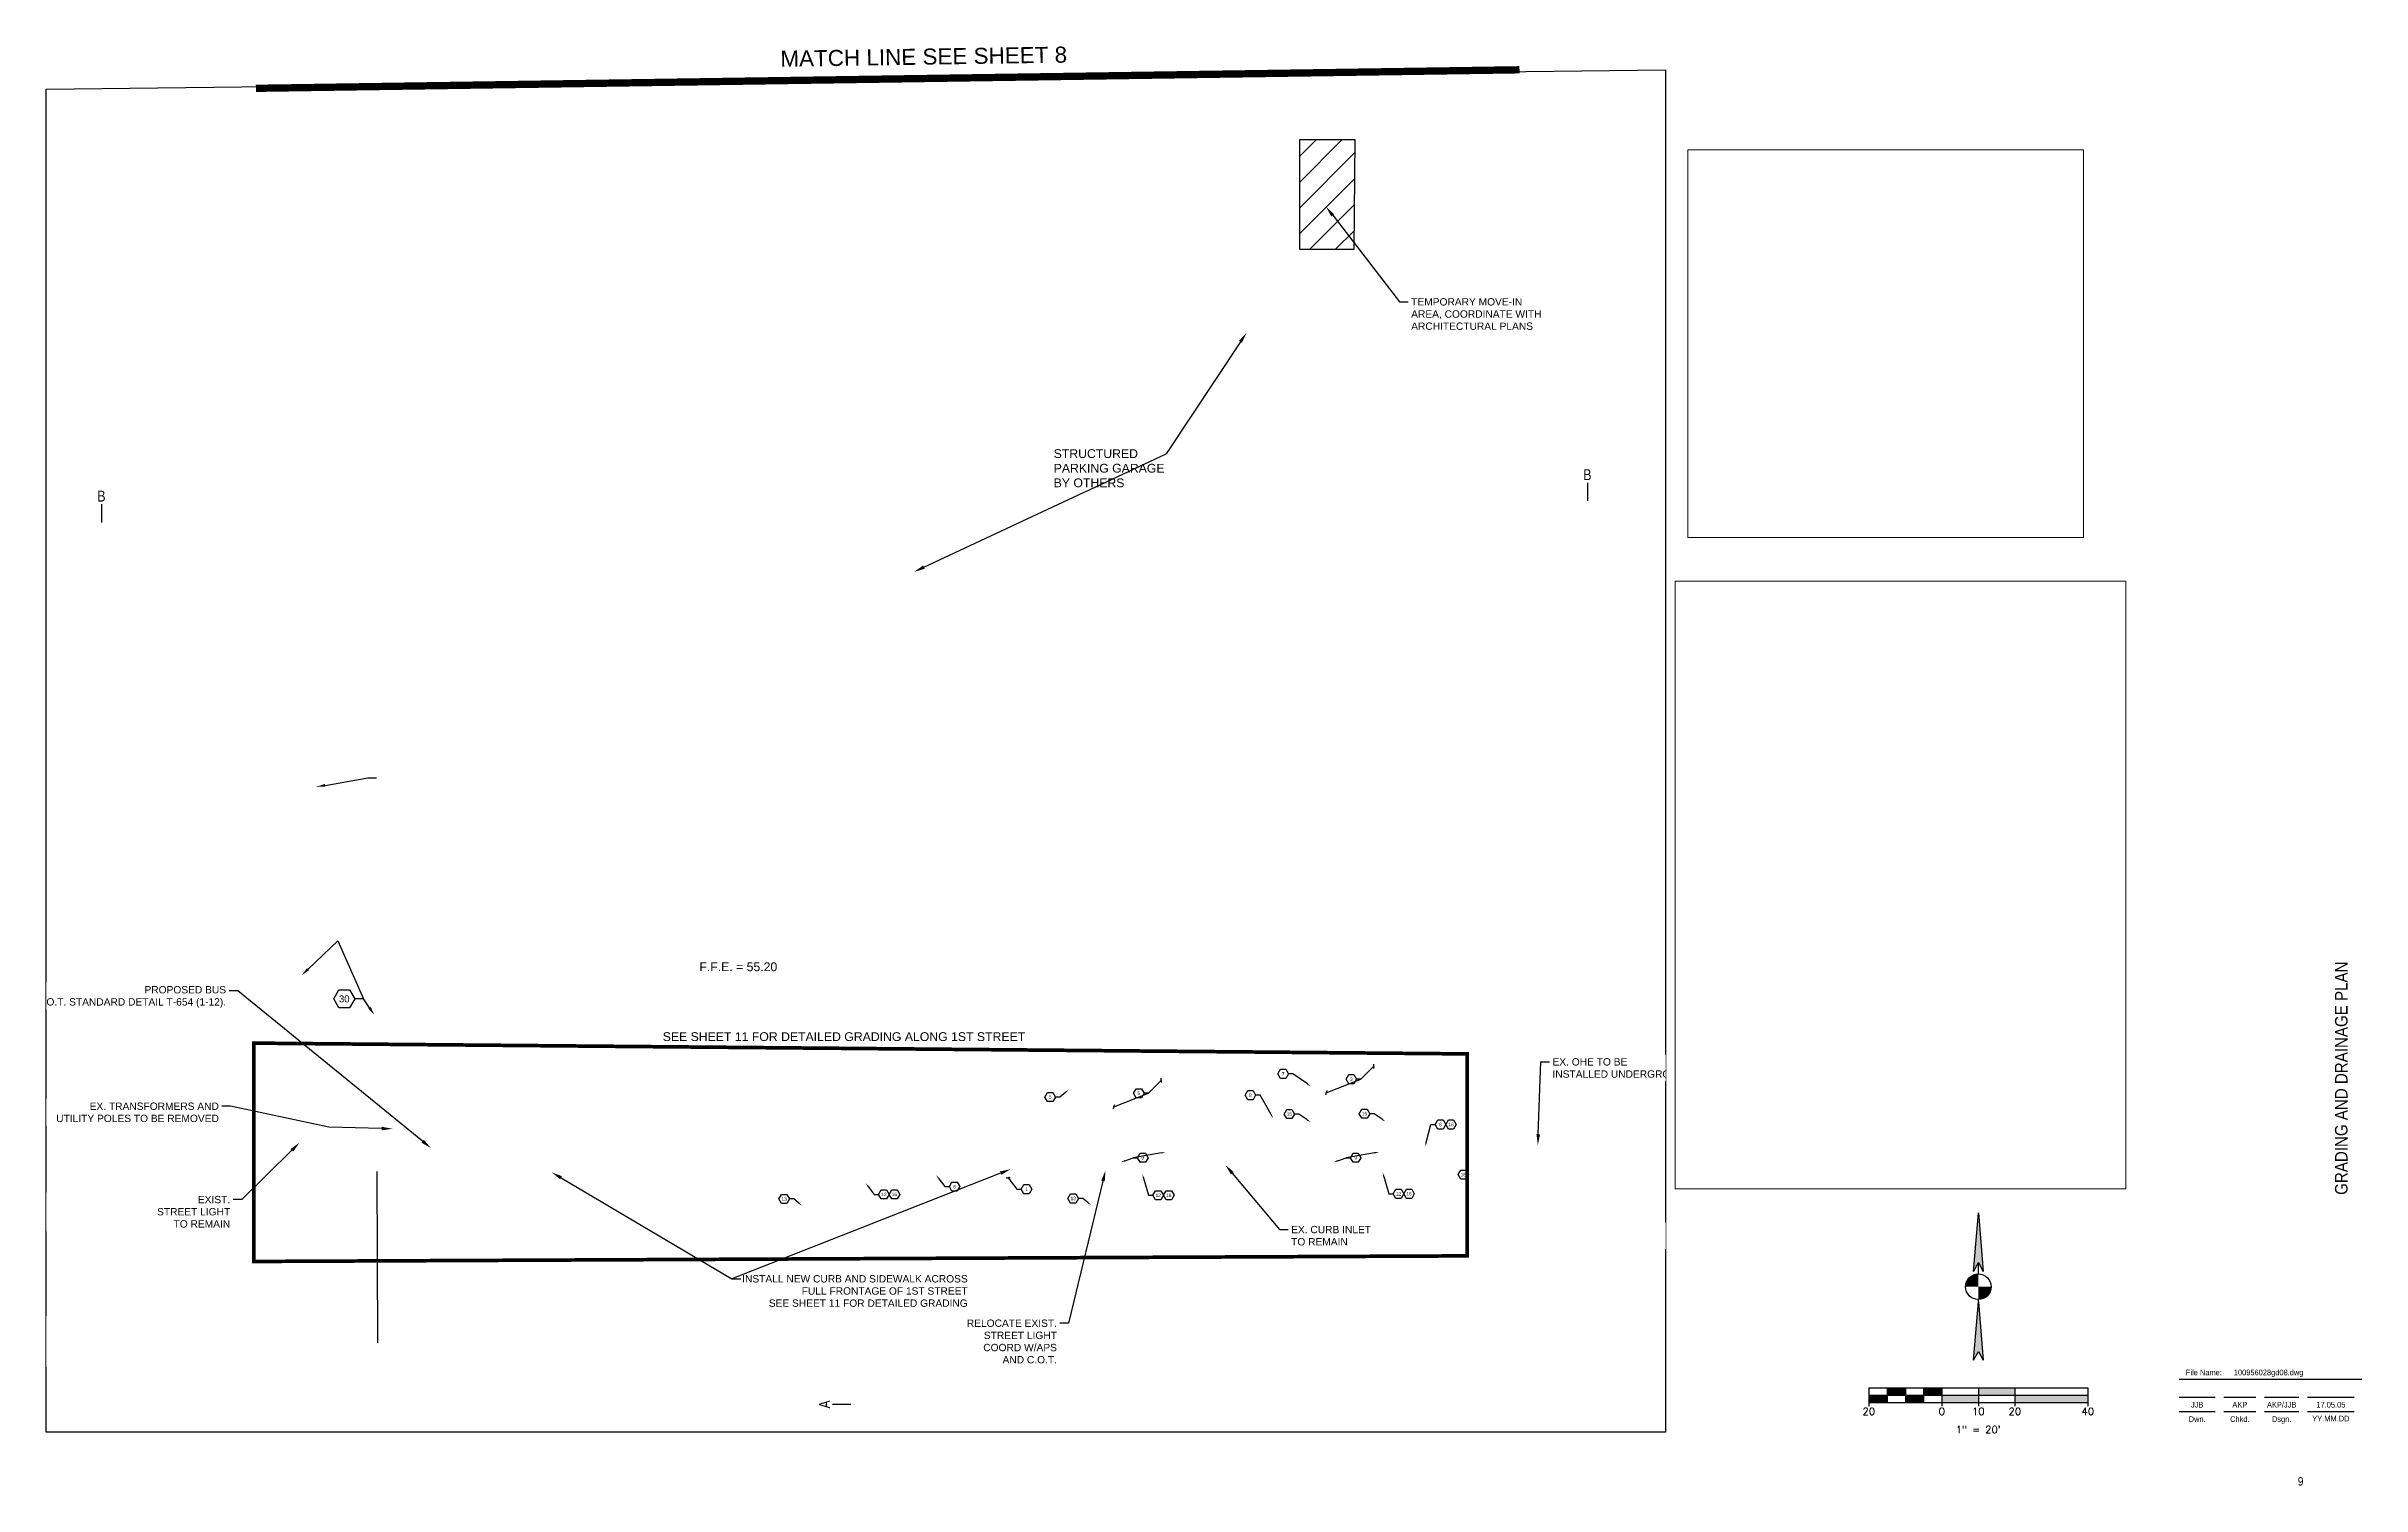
# Paper-space layout '9' of a CAD drawing. Header units: feet. Extents: x 1.8 to 33.5, y 0.6 to 20.3.
# The model-space entities are those that its viewports show. They can reach past a viewport. Long polylines and large blocks are cut down to what shows.
import ezdxf
from ezdxf import colors
from ezdxf.entities.mleader import LeaderData, LeaderLine
from ezdxf.enums import TextEntityAlignment as Align
from ezdxf.math import Vec2, Vec3

# ---------------------------------------------------------------- set-up
doc = ezdxf.new("R2010")
doc.units = ezdxf.units.FT
doc.header["$MEASUREMENT"] = 0
doc.linetypes.add('HIDDEN2', pattern=[0.1875, 0.125, -0.0625])
doc.layers.get('0').update_dxf_attribs({"color": 30})
doc.layers.get('Defpoints').update_dxf_attribs({"color": 30})
for name, color, linetype in [('C-DIMS', 2, 'Continuous'), ('C-LABEL', 4, 'Continuous'), ('C-MATCHLINE', 251, 'Continuous'), ('C-PV-TEXT', 33, 'Continuous'), ('C-STM-TEXT', 231, 'Continuous'), ('g-ANNO-TEXT', 211, 'Continuous'), ('SCALE', 5, 'Continuous'), ('SHEETFIELDS', 5, 'Continuous')]:
    doc.layers.add(name, color=color, linetype=linetype)
doc.layers.add('VP', color=7, linetype='Continuous', plot=False)
doc.styles.add('ARIAL', font='arial.ttf')
doc.styles.add('CENTURY GOTHIC', font='GOTHIC.TTF', dxfattribs={"width": 0.9})
doc.styles.add('Simplex', font='simplex.shx')
doc.styles.get("Standard").update_dxf_attribs({"font": 'SIMPLEX.SHX'})
doc.styles.add('THIN', font='arial.ttf', dxfattribs={"width": 0.8, "height": 1.2})
doc.dimstyles.new('Bury-Anno$7', dxfattribs={"dimscale": 40, "dimtxt": 0.1, "dimasz": 0.12, "dimexe": 0.04, "dimexo": 0.02, "dimgap": 0.04, "dimtad": 1, "dimzin": 0, "dimdsep": 46, "dimtxsty": 'ARIAL', "dimcen": 0, "dimclrd": 256, "dimclrt": 256, "dimadec": 0, "dimazin": 0, "dimtfac": 1, "dimtofl": 0, "dimtmove": 0, "dimatfit": 3, "dimfxl": 1, "dimtolj": 1, "dimtzin": 0, "dimlwd": -1, "dimarcsym": 0})

# ---------------------------------------------------------------- blocks, each defined once
blk = doc.blocks.new('NARROW')
h = blk.add_hatch(color=256)
h.paths.add_polyline_path([(0, 1.013), (-0.065, 0.211), (0, 0.331), (0.065, 0.211)])
h.paths.add_polyline_path([(-0.065, -1.007), (0, -0.887), (0.065, -1.007), (0, -0.206)])
for points in [[(0, 0.175, 0.414214), (-0.175, 0), (0, 0)], [(0.175, 0), (0, 0), (0, -0.175, 0.414214)]]:
    blk.add_hatch(color=256).paths.add_polyline_path(points)
for p, q in [((-0.065, -1.007), (0, -0.887)), ((0, -0.887), (0.065, -1.007))]:
    blk.add_line(p, q)
for points in [[(-0.065, 0.211), (0, 1.013)], [(0, 1.013), (0.065, 0.211)], [(-0.065, 0.211), (0, 0.331), (0.065, 0.211)], [(0, 0.175), (0, 0.331)], [(-0.065, -1.007), (0, -0.206), (0.065, -1.007)], [(0, -0.206), (0, -0.175)]]:
    blk.add_lwpolyline(points)
blk.add_circle((0, 0), 0.175)
blk = doc.blocks.new('*U102')
for p, q in [((-1.5, 0), (1.5, 0)), ((-1.5, 0), (-1.5, -0.25)), ((-1.25, 0), (-1.25, -0.2)), ((-1, 0), (-1, -0.2)), ((-0.75, 0), (-0.75, -0.2)), ((-0.5, 0), (-0.5, -0.25)), ((0, 0), (0, -0.25)), ((0.5, 0), (0.5, -0.25)), ((1.5, 0), (1.5, -0.25)), ((-1.5, -0.1), (1.5, -0.1)), ((-1.5, -0.2), (1.5, -0.2))]:
    blk.add_line(p, q)
for points in [[(-1.25, 0), (-1, 0), (-1.25, -0.1), (-1, -0.1)], [(-0.75, 0), (-0.5, 0), (-0.75, -0.1), (-0.5, -0.1)], [(0, 0), (0.5, 0), (0, -0.1), (0.5, -0.1)], [(-1.5, -0.1), (-1.25, -0.1), (-1.5, -0.2), (-1.25, -0.2)], [(-1, -0.1), (-0.75, -0.1), (-1, -0.2), (-0.75, -0.2)], [(-0.5, -0.1), (0, -0.1), (-0.5, -0.2), (0, -0.2)], [(0.5, -0.1), (1.5, -0.1), (0.5, -0.2), (1.5, -0.2)]]:
    blk.add_solid(points)
at = {"style": 'Simplex'}
for s, p in [('20', (-1.5, -0.27)), ('0', (-0.5, -0.27)), ('10', (0, -0.27)), ('20', (0.5, -0.27)), ('40', (1.5, -0.27)), ('1" = 20\'', (0, -0.52))]:
    blk.add_text(s, height=0.1, rotation=360, dxfattribs=at).set_placement(p, align=Align.TOP_CENTER)
blk = doc.blocks.new('_tb_rs')
at = {"style": 'CENTURY GOTHIC', "width": 0.9}
for tag, p, height in [('PROJECT1', (-1.832, 4.569), 0.156), ('PROJECT2', (-1.58, 4.569), 0.156), ('PROJECTLOC', (-1.284, 4.566), 0.125), ('CLIENT1', (-2.512, 4.569), 0.156), ('CLIENT2', (-2.251, 4.569), 0.156), ('TITLE1', (-0.694, 4.569), 0.172), ('TITLE2', (-0.418, 4.569), 0.172)]:
    blk.add_attdef(tag, p, '', height=height, rotation=90, dxfattribs=at)
for tag, p, height in [('PROJECT', (-1.955, 2.329), 0.125), ('DWG', (-1.743, 1.235), 0.154), ('REV', (-2.75, 0.587), 0.201), ('SH2', (-1.014, 0.582), 0.117)]:
    blk.add_attdef(tag, p, '', height=height, dxfattribs=at)
blk.add_attdef('SH1', text='', height=0.117, dxfattribs=at).set_placement((-1.298, 0.586), align=Align.RIGHT)
blk = doc.blocks.new('_file_')
at = {"layer": 'g-ANNO-TEXT'}
blk.add_line((0, 0.648), (2.5, 0.648), dxfattribs=at)
at = {"layer": 'g-ANNO-TEXT', "color": 217}
for p, q in [((0, 0.399), (0.495, 0.399)), ((0.613, 0.399), (1.05, 0.399)), ((1.168, 0.399), (1.641, 0.399)), ((1.759, 0.399), (2.396, 0.399)), ((0, 0.202), (0.495, 0.202)), ((0.613, 0.202), (1.05, 0.202)), ((1.168, 0.202), (1.641, 0.202)), ((1.759, 0.202), (2.396, 0.202))]:
    blk.add_line(p, q, dxfattribs=at)
at = {"layer": 'g-ANNO-TEXT', "style": 'CENTURY GOTHIC', "width": 0.9}
blk.add_text('File Name:', height=0.0781, dxfattribs=at).set_placement((0.091, 0.7))
for s, p in [('Dwn.', (0.247, 0.061)), ('Chkd.', (0.831, 0.061)), ('Dsgn.', (1.404, 0.061)), ('YY.MM.DD', (2.078, 0.068))]:
    blk.add_text(s, height=0.0781, dxfattribs=at).set_placement(p, align=Align.CENTER)
blk.add_attdef('FILE', (0.748, 0.7), '', height=0.0781, dxfattribs=at)
for tag, p in [('DWN', (0.247, 0.257)), ('CHKD', (0.831, 0.257)), ('DSGN', (1.404, 0.257)), ('DATE', (2.078, 0.257))]:
    blk.add_attdef(tag, text='', height=0.0781, dxfattribs=at).set_placement(p, align=Align.CENTER)
blk = doc.blocks.new('SHT SPLIT')
at = {"layer": 'Defpoints'}
blk.add_line((290010.106, 284071.73), (290410.016, 284077.602), dxfattribs=at)
blk = doc.blocks.new('_TagHexagon')
at = {"color": 0, "linetype": 'ByBlock', "transparency": 16777216}
blk.add_lwpolyline([(-0.1443, 0), (-0.0722, 0.125), (0.0722, 0.125), (0.1443, 0), (0.0722, -0.125), (-0.0722, -0.125)], close=True, dxfattribs=at)
at = {"layer": 'C-DIMS', "color": 0, "transparency": 16777216, "style": 'ARIAL'}
blk.add_attdef('TAGNUMBER', text='', height=0.0938, dxfattribs=at).set_placement((0, 0), align=Align.MIDDLE)
blk = doc.blocks.new('_Integral')
at = {"color": 0, "linetype": 'ByBlock', "lineweight": -2}
for centre, start, end in [((0.445, -0.091), 102, 168), ((-0.445, 0.091), 282, 348)]:
    blk.add_arc(centre, 0.454, start, end, dxfattribs=at)

msp = doc.modelspace()

# ---------------------------------------------------------------- hatches: boundary and pattern name
at = {"layer": 'C-LABEL'}
h = msp.add_hatch(dxfattribs=at)
h.set_pattern_fill('LINE', color=256, scale=40, angle=45)
h.paths.add_polyline_path([(290289.629, 284057.53), (290289.629, 284027.53), (290304.629, 284027.53), (290304.903, 284057.529)])

# ---------------------------------------------------------------- linework, layer by layer
at = {"layer": 'C-LABEL', "flags": 128}
msp.add_lwpolyline([(290289.629, 284057.53), (290289.629, 284027.53), (290304.629, 284027.53), (290304.903, 284057.529)], close=True, dxfattribs=at)
at = {"layer": 'Defpoints'}
msp.add_line((290010.106, 284071.73), (290410.016, 284077.602), dxfattribs=at)

# ---------------------------------------------------------------- block references
at = {"layer": 'VP'}
msp.add_blockref('SHT SPLIT', (0, 0), dxfattribs=at)

# ---------------------------------------------------------------- texts
at = {"layer": 'C-LABEL', "char_height": 3, "attachment_point": 1, "style": 'THIN'}
for insert in [(290367.419, 283967.291), (289960.335, 283961.427)]:
    msp.add_mtext('B', dxfattribs=dict(at, insert=insert))
at = {"layer": 'C-LABEL', "insert": (290158.068, 283709.956), "char_height": 3, "attachment_point": 1, "rotation": 90, "style": 'THIN'}
msp.add_mtext('A', dxfattribs=at)

# ---------------------------------------------------------------- leaders
at = {"layer": 'C-LABEL'}
for points in [[(290368.58, 283963.588), (290368.58, 283958.588)], [(289961.496, 283957.724), (289961.496, 283952.724)], [(290161.772, 283711.117), (290166.772, 283711.117)]]:
    msp.add_leader(points, dimstyle='Bury-Anno$7', override={"dimscale": 0, "dimgap": 0.04, "dimtad": 0}, dxfattribs=at)
ml = msp.add_multileader_mtext('Standard', dxfattribs=at)
ml.set_content('STRUCTURED\\PPARKING GARAGE\\PBY OTHERS', color=256, style='ARIAL')
ml.set_leader_properties(color=256)
ml.build(insert=Vec2(0, 0))
ml.multileader.update_dxf_attribs({"has_text_frame": 1, "dogleg_length": 0.12, "arrow_head_size": 3, "scale": 20})
ctx = ml.context
ctx.base_point, ctx.scale, ctx.char_height, ctx.arrow_head_size, ctx.landing_gap_size, ctx.plane_origin = Vec3(290221.527, 283971.541), 20, 2.4, 3, 0.8, Vec3(290137.918, 283962.854)
notes = []
notes.append((ctx, [(1, (1, 1, 0), (290253.177, 283971.541), (-1, 0), 0.12, [(0, [(290184.081, 283939.181)], 0, []), (1, [(290275.162, 284004.681)], 0, [])])]))
ctx.mtext.insert, ctx.mtext.defined_height, ctx.mtext.flow_direction = Vec3(290222.327, 283972.762), 3.537, 5
ctx.mtext.has_bg_fill, ctx.mtext.bg_color, ctx.mtext.bg_scale_factor, ctx.mtext.bg_transparency, ctx.mtext.use_window_bg_color = 1, -1027028792, 1.5, 0, 1
ml = msp.add_multileader_mtext('Standard', dxfattribs=at)
ml.set_content('EX. OHE TO BE\\PINSTALLED UNDERGROUND', color=256, style='ARIAL')
ml.set_leader_properties(color=256)
ml.build(insert=Vec2(0, 0))
ml.multileader.update_dxf_attribs({"has_text_frame": 1, "dogleg_length": 0.12, "arrow_head_size": 3, "scale": 20})
ctx = ml.context
ctx.base_point, ctx.scale, ctx.char_height, ctx.arrow_head_size, ctx.landing_gap_size, ctx.plane_origin = Vec3(290358.179, 283804.908), 20, 2, 3, 0.8, Vec3(290371.543, 283829.058)
notes.append((ctx, [(0, (1, 1, 0), (290355.779, 283804.908), (1, 0), 2.4, [(0, [(290354.968, 283782.113)], 0, [])])]))
ctx.mtext.insert, ctx.mtext.width, ctx.mtext.defined_height, ctx.mtext.flow_direction = Vec3(290358.979, 283805.925), 36.46153, 3.541, 5
ctx.mtext.has_bg_fill, ctx.mtext.bg_color, ctx.mtext.bg_scale_factor, ctx.mtext.bg_transparency, ctx.mtext.use_window_bg_color = 1, -1027028792, 1.5, 0, 1
ml = msp.add_multileader_mtext('Standard', dxfattribs=at)
ml.set_content('EX. TRANSFORMERS AND\\PUTILITY POLES TO BE REMOVED', color=256, style='ARIAL')
ml.set_leader_properties(color=256)
ml.build(insert=Vec2(0, 0))
ml.multileader.update_dxf_attribs({"has_text_frame": 1, "dogleg_length": 0.12, "arrow_head_size": 3, "scale": 20})
ctx = ml.context
ctx.base_point, ctx.scale, ctx.char_height, ctx.arrow_head_size, ctx.landing_gap_size, ctx.plane_origin = Vec3(289957.796, 283792.76), 20, 2, 3, 0.8, Vec3(290020.863, 283810.845)
ctx.text_align_type = 2
notes.append((ctx, [(1, (1, 1, 0), (289996.82, 283792.76), (-1, 0), 2.4, [(1, [(290041.19, 283786.588), (290023.764, 283787.025)], 0, [])])]))
ctx.mtext.insert, ctx.mtext.width, ctx.mtext.defined_height, ctx.mtext.alignment, ctx.mtext.flow_direction = Vec3(289993.62, 283793.777), 43.28027, 1.307, 3, 5
ctx.mtext.has_bg_fill, ctx.mtext.bg_color, ctx.mtext.bg_scale_factor, ctx.mtext.bg_transparency, ctx.mtext.use_window_bg_color = 1, -1027028792, 1.5, 0, 1
ml = msp.add_multileader_mtext('Standard', dxfattribs=at)
ml.set_content('EX. CURB INLET\\PTO REMAIN', color=256, style='ARIAL')
ml.set_leader_properties(color=256)
ml.build(insert=Vec2(0, 0))
ml.multileader.update_dxf_attribs({"has_text_frame": 1, "dogleg_length": 0.12, "arrow_head_size": 3, "scale": 20})
ctx = ml.context
ctx.base_point, ctx.scale, ctx.char_height, ctx.arrow_head_size, ctx.landing_gap_size, ctx.plane_origin = Vec3(290286.581, 283758.962), 20, 2, 3, 0.8, Vec3(290293.687, 283798.052)
notes.append((ctx, [(0, (1, 1, 0), (290284.181, 283758.962), (1, 0), 2.4, [(0, [(290269.344, 283776.717)], 0, [])])]))
ctx.mtext.insert, ctx.mtext.width, ctx.mtext.defined_height, ctx.mtext.flow_direction = Vec3(290287.381, 283759.98), 26.42052, 3.541, 5
ctx.mtext.has_bg_fill, ctx.mtext.bg_color, ctx.mtext.bg_scale_factor, ctx.mtext.bg_transparency, ctx.mtext.use_window_bg_color = 1, -1027028792, 1.5, 0, 1
at = {"layer": 'C-PV-TEXT'}
ml = msp.add_multileader_block('Standard', dxfattribs=at)
ml.set_content('_TagHexagon', color=256, scale=10)
ml.set_attribute('TAGNUMBER', '3', width=0)
ml.set_leader_properties(color=256)
ml.set_arrow_properties(name='INTEGRAL')
ml.build(insert=Vec2(0, 0))
ml.multileader.update_dxf_attribs({"dogleg_length": 0.12, "arrow_head_size": 1.2, "scale": 10})
ctx = ml.context
ctx.base_point, ctx.scale, ctx.char_height, ctx.arrow_head_size, ctx.landing_gap_size, ctx.plane_origin = Vec3(290302.419, 283800.171), 10, 0.8, 1.2, 0.4, Vec3(290296.667, 283799.562)
notes.append((ctx, [(1, (1, 1, 0), (290306.505, 283800.171), (-1, 0), 1.2, [(0, [(290296.988, 283796.436)], 0, []), (1, [(290309.995, 283803.726)], 0, [])])]))
ctx.block.insert = Vec3(290303.862, 283800.171)
ml = msp.add_multileader_block('Standard', dxfattribs=at)
ml.set_content('_TagHexagon', color=256, scale=10)
ml.set_attribute('TAGNUMBER', '7', width=0)
ml.set_leader_properties(color=256)
ml.build(insert=Vec2(0, 0))
ml.multileader.update_dxf_attribs({"dogleg_length": 0.12, "arrow_head_size": 1.2, "scale": 10})
ctx = ml.context
ctx.base_point, ctx.scale, ctx.char_height, ctx.arrow_head_size, ctx.landing_gap_size, ctx.plane_origin = Vec3(290283.755, 283801.636), 10, 0.8, 1.2, 0.4, Vec3(290292.835, 283798.181)
notes.append((ctx, [(1, (1, 1, 0), (290287.842, 283801.636), (-1, 0), 1.2, [(0, [(290292.835, 283798.181)], 0, [])])]))
ctx.block.insert = Vec3(290285.199, 283801.636)
ml = msp.add_multileader_block('Standard', dxfattribs=at)
ml.set_content('_TagHexagon', color=256, scale=10)
ml.set_attribute('TAGNUMBER', '5', width=0)
ml.set_leader_properties(color=256)
ml.set_arrow_properties(name='INTEGRAL')
ml.build(insert=Vec2(0, 0))
ml.multileader.update_dxf_attribs({"dogleg_length": 0.12, "arrow_head_size": 1.2, "scale": 10})
ctx = ml.context
ctx.base_point, ctx.scale, ctx.char_height, ctx.arrow_head_size, ctx.landing_gap_size, ctx.plane_origin = Vec3(290244.19, 283796.304), 10, 0.8, 1.2, 0.4, Vec3(290238.439, 283795.694)
notes.append((ctx, [(1, (1, 1, 0), (290248.277, 283796.304), (-1, 0), 1.2, [(0, [(290238.76, 283792.569)], 0, []), (1, [(290251.766, 283799.858)], 0, [])])]))
ctx.block.insert = Vec3(290245.634, 283796.304)
ml = msp.add_multileader_block('Standard', dxfattribs=at)
ml.set_content('_TagHexagon', color=256, scale=10)
ml.set_attribute('TAGNUMBER', '5', width=0)
ml.set_leader_properties(color=256)
ml.build(insert=Vec2(0, 0))
ml.multileader.update_dxf_attribs({"dogleg_length": 0.12, "arrow_head_size": 1.2, "scale": 10})
ctx = ml.context
ctx.base_point, ctx.scale, ctx.char_height, ctx.arrow_head_size, ctx.landing_gap_size, ctx.plane_origin = Vec3(290219.939, 283795.282), 10, 0.8, 1.2, 0.4, Vec3(290226.48, 283797.329)
notes.append((ctx, [(1, (1, 1, 0), (290224.025, 283795.282), (-1, 0), 1.2, [(0, [(290226.48, 283797.329)], 0, [])])]))
ctx.block.insert = Vec3(290221.382, 283795.282)
ml = msp.add_multileader_block('Standard', dxfattribs=at)
ml.set_content('_TagHexagon', color=256, scale=10)
ml.set_attribute('TAGNUMBER', '8', width=0)
ml.set_leader_properties(color=256)
ml.build(insert=Vec2(0, 0))
ml.multileader.update_dxf_attribs({"dogleg_length": 0.12, "arrow_head_size": 1.2, "scale": 10})
ctx = ml.context
ctx.base_point, ctx.scale, ctx.char_height, ctx.arrow_head_size, ctx.landing_gap_size, ctx.plane_origin = Vec3(290274.767, 283795.789), 10, 0.8, 1.2, 0.4, Vec3(290282.471, 283789.442)
notes.append((ctx, [(1, (1, 1, 0), (290278.854, 283795.789), (-1, 0), 1.2, [(0, [(290282.471, 283789.442)], 0, [])])]))
ctx.block.insert = Vec3(290276.21, 283795.789)
ml = msp.add_multileader_block('Standard', dxfattribs=at)
ml.set_content('_TagHexagon', color=256, scale=10)
ml.set_attribute('TAGNUMBER', '15', width=0)
ml.set_leader_properties(color=256)
ml.build(insert=Vec2(0, 0))
ml.multileader.update_dxf_attribs({"dogleg_length": 0.12, "arrow_head_size": 1.2, "scale": 10})
ctx = ml.context
ctx.base_point, ctx.scale, ctx.char_height, ctx.arrow_head_size, ctx.landing_gap_size, ctx.plane_origin = Vec3(290285.446, 283790.618), 10, 0.8, 1.2, 0.4, Vec3(290292.697, 283788.413)
notes.append((ctx, [(1, (1, 1, 0), (290289.532, 283790.618), (-1, 0), 1.2, [(0, [(290292.697, 283788.413)], 0, [])])]))
ctx.block.insert = Vec3(290286.889, 283790.618)
ml = msp.add_multileader_block('Standard', dxfattribs=at)
ml.set_content('_TagHexagon', color=256, scale=10)
ml.set_attribute('TAGNUMBER', '15', width=0)
ml.set_leader_properties(color=256)
ml.build(insert=Vec2(0, 0))
ml.multileader.update_dxf_attribs({"dogleg_length": 0.12, "arrow_head_size": 1.2, "scale": 10})
ctx = ml.context
ctx.base_point, ctx.scale, ctx.char_height, ctx.arrow_head_size, ctx.landing_gap_size, ctx.plane_origin = Vec3(290306.026, 283790.73), 10, 0.8, 1.2, 0.4, Vec3(290313.277, 283788.525)
notes.append((ctx, [(1, (1, 1, 0), (290310.112, 283790.73), (-1, 0), 1.2, [(0, [(290313.277, 283788.525)], 0, [])])]))
ctx.block.insert = Vec3(290307.469, 283790.73)
ml = msp.add_multileader_block('Standard', dxfattribs=at)
ml.set_content('_TagHexagon', color=256, scale=10)
ml.set_attribute('TAGNUMBER', '8', width=0)
ml.set_leader_properties(color=256)
ml.build(insert=Vec2(0, 0))
ml.multileader.update_dxf_attribs({"dogleg_length": 0.12, "arrow_head_size": 1.2, "scale": 10})
ctx = ml.context
ctx.base_point, ctx.scale, ctx.char_height, ctx.arrow_head_size, ctx.landing_gap_size, ctx.plane_origin = Vec3(290326.836, 283787.768), 10, 0.8, 1.2, 0.4, Vec3(290321.688, 283784.812)
notes.append((ctx, [(0, (1, 1, 0), (290325.636, 283787.768), (1, 0), 1.2, [(0, [(290324.086, 283781.706)], 0, [])])]))
ctx.block.insert = Vec3(290328.279, 283787.768)
ml = msp.add_multileader_block('Standard', dxfattribs=at)
ml.set_content('_TagHexagon', color=256, scale=10)
ml.set_attribute('TAGNUMBER', '9', width=0)
ml.set_leader_properties(color=256)
ml.build(insert=Vec2(0, 0))
ml.multileader.update_dxf_attribs({"dogleg_length": 0.12, "arrow_head_size": 1.2, "scale": 10})
ctx = ml.context
ctx.base_point, ctx.scale, ctx.char_height, ctx.arrow_head_size, ctx.landing_gap_size, ctx.plane_origin = Vec3(290245.287, 283778.651), 10, 0.8, 1.2, 0.4, Vec3(290258.551, 283780.627)
notes.append((ctx, [(0, (1, 1, 0), (290244.087, 283778.651), (1, 0), 1.2, [(0, [(290253.081, 283780.182)], 0, []), (1, [(290240.691, 283777.421)], 0, [])])]))
ctx.block.insert = Vec3(290246.73, 283778.651)
ml = msp.add_multileader_block('Standard', dxfattribs=at)
ml.set_content('_TagHexagon', color=256, scale=10)
ml.set_attribute('TAGNUMBER', '9', width=0)
ml.set_leader_properties(color=256)
ml.build(insert=Vec2(0, 0))
ml.multileader.update_dxf_attribs({"dogleg_length": 0.12, "arrow_head_size": 1.2, "scale": 10})
ctx = ml.context
ctx.base_point, ctx.scale, ctx.char_height, ctx.arrow_head_size, ctx.landing_gap_size, ctx.plane_origin = Vec3(290303.618, 283778.663), 10, 0.8, 1.2, 0.4, Vec3(290316.883, 283780.639)
notes.append((ctx, [(0, (1, 1, 0), (290302.418, 283778.663), (1, 0), 1.2, [(0, [(290311.412, 283780.194)], 0, []), (1, [(290299.023, 283777.433)], 0, [])])]))
ctx.block.insert = Vec3(290305.062, 283778.663)
ml = msp.add_multileader_block('Standard', dxfattribs=at)
ml.set_content('_TagHexagon', color=256, scale=10)
ml.set_attribute('TAGNUMBER', '12', width=0)
ml.set_leader_properties(color=256)
ml.build(insert=Vec2(0, 0))
ml.multileader.update_dxf_attribs({"dogleg_length": 0.12, "arrow_head_size": 1.2, "scale": 10})
ctx = ml.context
ctx.base_point, ctx.scale, ctx.char_height, ctx.arrow_head_size, ctx.landing_gap_size, ctx.plane_origin = Vec3(290249.524, 283768.368), 10, 0.8, 1.2, 0.4, Vec3(290246.63, 283774.215)
notes.append((ctx, [(0, (1, 1, 0), (290248.324, 283768.368), (1, 0), 1.2, [(0, [(290246.63, 283774.215)], 0, [])])]))
ctx.block.insert = Vec3(290250.967, 283768.368)
at = {"layer": 'C-STM-TEXT'}
ml = msp.add_multileader_mtext('Standard', dxfattribs=at)
ml.set_content('', color=256, style='ARIAL')
ml.set_leader_properties()
ml.build(insert=Vec2(0, 0))
ml.multileader.update_dxf_attribs({"dogleg_length": 0.12, "arrow_head_size": 2.4, "scale": 20})
ctx = ml.context
ctx.base_point, ctx.scale, ctx.char_height, ctx.arrow_head_size, ctx.landing_gap_size, ctx.plane_origin = Vec3(290036.79, 283882.739), 20, 2, 2.4, 0.8, Vec3(290022.236, 283882.929)
notes.append((ctx, [(0, (1, 1, 0), (290034.39, 283882.739), (1, 0), 2.4, [(0, [(290020.343, 283880.266)], 0, [])])]))
ctx.mtext.insert, ctx.mtext.flow_direction = Vec3(290037.59, 283883.739), 5
for ctx, leaders in notes:
    for number, flags, end, landing, length, lines in leaders:
        leader = LeaderData()
        leader.index, (leader.has_last_leader_line, leader.has_dogleg_vector, leader.attachment_direction) = number, flags
        leader.last_leader_point, leader.dogleg_vector, leader.dogleg_length = Vec3(end), Vec3(landing), length
        for number, points, colour, breaks in lines:
            line = LeaderLine()
            line.index, line.vertices, line.color, line.breaks = number, Vec3.list(points), colors.encode_raw_color(colour), breaks
            leader.lines.append(line)
        ctx.leaders.append(leader)

# ---------------------------------------------------------------- next in the draw order: leaders
at = {"layer": 'C-LABEL'}
ml = msp.add_multileader_mtext('Standard', dxfattribs=at)
ml.set_content('TEMPORARY MOVE-IN\\PAREA, COORDINATE WITH \\PARCHITECTURAL PLANS', color=256, style='ARIAL')
ml.set_leader_properties(color=256)
ml.build(insert=Vec2(0, 0))
ml.multileader.update_dxf_attribs({"has_text_frame": 1, "dogleg_length": 0.12, "arrow_head_size": 3, "scale": 20})
ctx = ml.context
ctx.base_point, ctx.scale, ctx.char_height, ctx.arrow_head_size, ctx.landing_gap_size, ctx.plane_origin = Vec3(290319.467, 284013.128), 20, 2, 3, 0.8, Vec3(290239.337, 284030.998)
notes = []
notes.append((ctx, [(0, (1, 1, 0), (290317.067, 284013.128), (1, 0), 2.4, [(0, [(290296.923, 284039.223)], 0, [])])]))
ctx.mtext.insert, ctx.mtext.defined_height, ctx.mtext.flow_direction = Vec3(290320.267, 284014.145), 2.737, 5
ctx.mtext.has_bg_fill, ctx.mtext.bg_color, ctx.mtext.bg_scale_factor, ctx.mtext.bg_transparency, ctx.mtext.use_window_bg_color = 1, -1027028792, 1.5, 0, 1
ml = msp.add_multileader_mtext('Standard', dxfattribs=at)
ml.set_content('PROPOSED BUS\\PSHELTER PER C.O.T. STANDARD DETAIL T-654 (1-12). ', color=256, style='ARIAL')
ml.set_leader_properties(color=256)
ml.build(insert=Vec2(0, 0))
ml.multileader.update_dxf_attribs({"has_text_frame": 1, "dogleg_length": 0.12, "arrow_head_size": 3, "scale": 20})
ctx = ml.context
ctx.base_point, ctx.scale, ctx.char_height, ctx.arrow_head_size, ctx.landing_gap_size, ctx.plane_origin = Vec3(289950.52, 283824.396), 20, 2, 3, 0.8, Vec3(290020.863, 283800.482)
ctx.text_align_type = 2
notes.append((ctx, [(1, (1, 1, 0), (289998.801, 283824.396), (-1, 0), 2.4, [(0, [(290051.77, 283781.284)], 0, [])])]))
ctx.mtext.insert, ctx.mtext.width, ctx.mtext.defined_height, ctx.mtext.alignment, ctx.mtext.flow_direction = Vec3(289995.601, 283825.69), 46.0621, 2.317, 3, 5
ctx.mtext.has_bg_fill, ctx.mtext.bg_color, ctx.mtext.bg_scale_factor, ctx.mtext.bg_transparency, ctx.mtext.use_window_bg_color = 1, -1027028792, 1.5, 0, 1
at = {"layer": 'C-PV-TEXT'}
ml = msp.add_multileader_block('Standard', dxfattribs=at)
ml.set_content('_TagHexagon', color=256, scale=10)
ml.set_attribute('TAGNUMBER', '12', width=0)
ml.set_leader_properties(color=256)
ml.build(insert=Vec2(0, 0))
ml.multileader.update_dxf_attribs({"dogleg_length": 0.12, "arrow_head_size": 1.2, "scale": 10})
ctx = ml.context
ctx.base_point, ctx.scale, ctx.char_height, ctx.arrow_head_size, ctx.landing_gap_size, ctx.plane_origin = Vec3(290315.348, 283768.785), 10, 0.8, 1.2, 0.4, Vec3(290312.454, 283774.632)
notes.append((ctx, [(0, (1, 1, 0), (290314.148, 283768.785), (1, 0), 1.2, [(0, [(290312.454, 283774.632)], 0, [])])]))
ctx.block.insert = Vec3(290316.791, 283768.785)
for ctx, leaders in notes:
    for number, flags, end, landing, length, lines in leaders:
        leader = LeaderData()
        leader.index, (leader.has_last_leader_line, leader.has_dogleg_vector, leader.attachment_direction) = number, flags
        leader.last_leader_point, leader.dogleg_vector, leader.dogleg_length = Vec3(end), Vec3(landing), length
        for number, points, colour, breaks in lines:
            line = LeaderLine()
            line.index, line.vertices, line.color, line.breaks = number, Vec3.list(points), colors.encode_raw_color(colour), breaks
            leader.lines.append(line)
        ctx.leaders.append(leader)

# ---------------------------------------------------------------- next in the draw order: leaders
at = {"layer": 'C-LABEL'}
ml = msp.add_multileader_mtext('Standard', dxfattribs=at)
ml.set_content('EXIST.\\PSTREET LIGHT\\PTO REMAIN', color=256, style='ARIAL')
ml.set_leader_properties(color=256)
ml.build(insert=Vec2(0, 0))
ml.multileader.update_dxf_attribs({"has_text_frame": 1, "dogleg_length": 0.12, "arrow_head_size": 3, "scale": 20})
ctx = ml.context
ctx.base_point, ctx.scale, ctx.char_height, ctx.arrow_head_size, ctx.landing_gap_size, ctx.plane_origin = Vec3(289976.08, 283767.182), 20, 2, 3, 0.8, Vec3(290020.863, 283824.648)
ctx.text_align_type = 2
notes = []
notes.append((ctx, [(1, (1, 1, 0), (289999.925, 283767.182), (-1, 0), 2.4, [(0, [(290015.748, 283782.802)], 0, [])])]))
ctx.mtext.insert, ctx.mtext.width, ctx.mtext.defined_height, ctx.mtext.alignment, ctx.mtext.flow_direction = Vec3(289996.725, 283768.199), 26.42052, 3.541, 3, 5
ctx.mtext.has_bg_fill, ctx.mtext.bg_color, ctx.mtext.bg_scale_factor, ctx.mtext.bg_transparency, ctx.mtext.use_window_bg_color = 1, -1027028792, 1.5, 0, 1
for ctx, leaders in notes:
    for number, flags, end, landing, length, lines in leaders:
        leader = LeaderData()
        leader.index, (leader.has_last_leader_line, leader.has_dogleg_vector, leader.attachment_direction) = number, flags
        leader.last_leader_point, leader.dogleg_vector, leader.dogleg_length = Vec3(end), Vec3(landing), length
        for number, points, colour, breaks in lines:
            line = LeaderLine()
            line.index, line.vertices, line.color, line.breaks = number, Vec3.list(points), colors.encode_raw_color(colour), breaks
            leader.lines.append(line)
        ctx.leaders.append(leader)

# ---------------------------------------------------------------- next in the draw order: leaders
ml = msp.add_multileader_mtext('Standard', dxfattribs=at)
ml.set_content('RELOCATE EXIST.\\PSTREET LIGHT\\PCOORD W/APS\\PAND C.O.T.', color=256, style='ARIAL')
ml.set_leader_properties(color=256)
ml.build(insert=Vec2(0, 0))
ml.multileader.update_dxf_attribs({"has_text_frame": 1, "dogleg_length": 0.12, "arrow_head_size": 3, "scale": 20})
ctx = ml.context
ctx.base_point, ctx.scale, ctx.char_height, ctx.arrow_head_size, ctx.landing_gap_size, ctx.plane_origin = Vec3(290198.195, 283733.313), 20, 2, 3, 0.8, Vec3(290130.466, 283767.99)
ctx.text_align_type = 2
notes = []
notes.append((ctx, [(1, (1, 1, 0), (290226.419, 283733.313), (-1, 0), 2.4, [(0, [(290236.532, 283775.175)], 0, [])])]))
ctx.mtext.insert, ctx.mtext.width, ctx.mtext.defined_height, ctx.mtext.alignment, ctx.mtext.flow_direction = Vec3(290223.219, 283734.33), 26.42052, 3.541, 3, 5
ctx.mtext.has_bg_fill, ctx.mtext.bg_color, ctx.mtext.bg_scale_factor, ctx.mtext.bg_transparency, ctx.mtext.use_window_bg_color = 1, -1027028792, 1.5, 0, 1
for ctx, leaders in notes:
    for number, flags, end, landing, length, lines in leaders:
        leader = LeaderData()
        leader.index, (leader.has_last_leader_line, leader.has_dogleg_vector, leader.attachment_direction) = number, flags
        leader.last_leader_point, leader.dogleg_vector, leader.dogleg_length = Vec3(end), Vec3(landing), length
        for number, points, colour, breaks in lines:
            line = LeaderLine()
            line.index, line.vertices, line.color, line.breaks = number, Vec3.list(points), colors.encode_raw_color(colour), breaks
            leader.lines.append(line)
        ctx.leaders.append(leader)

# ---------------------------------------------------------------- next in the draw order: leaders
ml = msp.add_multileader_mtext('Standard', dxfattribs=at)
ml.set_content('INSTALL NEW CURB AND SIDEWALK ACROSS\\PFULL FRONTAGE OF 1ST STREET\\PSEE SHEET 11 FOR DETAILED GRADING', color=256, style='ARIAL')
ml.set_leader_properties(color=256)
ml.build(insert=Vec2(0, 0))
ml.multileader.update_dxf_attribs({"has_text_frame": 1, "dogleg_length": 0.12, "arrow_head_size": 3, "scale": 20})
ctx = ml.context
ctx.base_point, ctx.scale, ctx.char_height, ctx.arrow_head_size, ctx.landing_gap_size, ctx.plane_origin = Vec3(290136.59, 283745.475), 20, 2, 3, 0.8, Vec3(290218.667, 283785.385)
ctx.text_align_type = 2
notes = []
notes.append((ctx, [(1, (1, 1, 0), (290134.19, 283745.475), (1, 0), 2.4, [(0, [(290210.575, 283775.538)], 0, []), (1, [(290084.775, 283774.695)], 0, [])])]))
ctx.mtext.insert, ctx.mtext.alignment, ctx.mtext.flow_direction = Vec3(290198.774, 283746.492), 3, 5
at = {"layer": 'C-PV-TEXT'}
ml = msp.add_multileader_block('Standard', dxfattribs=at)
ml.set_content('_TagHexagon', color=256, scale=10)
ml.set_attribute('TAGNUMBER', '6', width=0)
ml.set_leader_properties(color=256)
ml.build(insert=Vec2(0, 0))
ml.multileader.update_dxf_attribs({"dogleg_length": 0.12, "arrow_head_size": 1.2, "scale": 10})
ctx = ml.context
ctx.base_point, ctx.scale, ctx.char_height, ctx.arrow_head_size, ctx.landing_gap_size, ctx.plane_origin = Vec3(290193.742, 283770.736), 10, 0.8, 1.2, 0.4, Vec3(290190.166, 283773.857)
notes.append((ctx, [(0, (1, 1, 0), (290192.542, 283770.736), (1, 0), 1.2, [(0, [(290190.166, 283773.857)], 0, [])])]))
ctx.block.insert = Vec3(290195.186, 283770.736)
ml = msp.add_multileader_block('Standard', dxfattribs=at)
ml.set_content('_TagHexagon', color=256, scale=10)
ml.set_attribute('TAGNUMBER', '1', width=0)
ml.set_leader_properties(color=256)
ml.set_arrow_properties(name='INTEGRAL')
ml.build(insert=Vec2(0, 0))
ml.multileader.update_dxf_attribs({"dogleg_length": 0.12, "arrow_head_size": 1.2, "scale": 10})
ctx = ml.context
ctx.base_point, ctx.scale, ctx.char_height, ctx.arrow_head_size, ctx.landing_gap_size, ctx.plane_origin = Vec3(290213.444, 283770.05), 10, 0.8, 1.2, 0.4, Vec3(290209.868, 283773.171)
notes.append((ctx, [(0, (1, 1, 0), (290212.244, 283770.05), (1, 0), 1.2, [(0, [(290209.868, 283773.171)], 0, [])])]))
ctx.block.insert = Vec3(290214.887, 283770.05)
ml = msp.add_multileader_block('Standard', dxfattribs=at)
ml.set_content('_TagHexagon', color=256, scale=10)
ml.set_attribute('TAGNUMBER', '12', width=0)
ml.set_leader_properties(color=256)
ml.build(insert=Vec2(0, 0))
ml.multileader.update_dxf_attribs({"dogleg_length": 0.12, "arrow_head_size": 1.2, "scale": 10})
ctx = ml.context
ctx.base_point, ctx.scale, ctx.char_height, ctx.arrow_head_size, ctx.landing_gap_size, ctx.plane_origin = Vec3(290174.362, 283768.613), 10, 0.8, 1.2, 0.4, Vec3(290170.786, 283771.734)
notes.append((ctx, [(0, (1, 1, 0), (290173.162, 283768.613), (1, 0), 1.2, [(0, [(290170.786, 283771.734)], 0, [])])]))
ctx.block.insert = Vec3(290175.805, 283768.613)
ml = msp.add_multileader_block('Standard', dxfattribs=at)
ml.set_content('_TagHexagon', color=256, scale=10)
ml.set_attribute('TAGNUMBER', '13', width=0)
ml.set_leader_properties(color=256)
ml.build(insert=Vec2(0, 0))
ml.multileader.update_dxf_attribs({"dogleg_length": 0.12, "arrow_head_size": 1.2, "scale": 10})
ctx = ml.context
ctx.base_point, ctx.scale, ctx.char_height, ctx.arrow_head_size, ctx.landing_gap_size, ctx.plane_origin = Vec3(290226.234, 283767.499), 10, 0.8, 1.2, 0.4, Vec3(290239.498, 283769.475)
notes.append((ctx, [(1, (1, 1, 0), (290230.321, 283767.499), (-1, 0), 1.2, [(0, [(290232.577, 283765.658)], 0, [])])]))
ctx.block.insert = Vec3(290227.677, 283767.499)
for ctx, leaders in notes:
    for number, flags, end, landing, length, lines in leaders:
        leader = LeaderData()
        leader.index, (leader.has_last_leader_line, leader.has_dogleg_vector, leader.attachment_direction) = number, flags
        leader.last_leader_point, leader.dogleg_vector, leader.dogleg_length = Vec3(end), Vec3(landing), length
        for number, points, colour, breaks in lines:
            line = LeaderLine()
            line.index, line.vertices, line.color, line.breaks = number, Vec3.list(points), colors.encode_raw_color(colour), breaks
            leader.lines.append(line)
        ctx.leaders.append(leader)

# ---------------------------------------------------------------- next in the draw order: leaders
at = {"layer": 'C-LABEL'}
ml = msp.add_multileader_mtext('Standard', dxfattribs=at)
ml.set_content('F.F.E. = 55.20', color=256, style='ARIAL')
ml.set_leader_properties(color=256)
ml.build(insert=Vec2(0, 0))
ml.multileader.update_dxf_attribs({"has_text_frame": 1, "dogleg_length": 0.12, "arrow_head_size": 3, "scale": 20})
ctx = ml.context
ctx.base_point, ctx.scale, ctx.char_height, ctx.arrow_head_size, ctx.landing_gap_size, ctx.plane_origin = Vec3(290124.464, 283830.955), 20, 2.4, 3, 0.8, Vec3(290040.855, 283822.268)
notes = []
notes.append((ctx, [(0, (0, 0, 0), (0, 0), (1, 0), 1, [])]))
ctx.mtext.insert, ctx.mtext.defined_height, ctx.mtext.flow_direction = Vec3(290125.264, 283832.176), 3.537, 5
ctx.mtext.has_bg_fill, ctx.mtext.bg_color, ctx.mtext.bg_scale_factor, ctx.mtext.bg_transparency, ctx.mtext.use_window_bg_color = 1, -1027028792, 1.5, 0, 1
for ctx, leaders in notes:
    for number, flags, end, landing, length, lines in leaders:
        leader = LeaderData()
        leader.index, (leader.has_last_leader_line, leader.has_dogleg_vector, leader.attachment_direction) = number, flags
        leader.last_leader_point, leader.dogleg_vector, leader.dogleg_length = Vec3(end), Vec3(landing), length
        for number, points, colour, breaks in lines:
            line = LeaderLine()
            line.index, line.vertices, line.color, line.breaks = number, Vec3.list(points), colors.encode_raw_color(colour), breaks
            leader.lines.append(line)
        ctx.leaders.append(leader)

# ---------------------------------------------------------------- next in the draw order: linework, layer by layer
at = {"layer": 'VP'}
msp.add_line((290036.865, 283774.884), (290037.116, 283727.95), dxfattribs=at)

# ---------------------------------------------------------------- next in the draw order: leaders
at = {"layer": 'C-PV-TEXT'}
ml = msp.add_multileader_block('Standard', dxfattribs=at)
ml.set_content('_TagHexagon', color=256, scale=20)
ml.set_attribute('TAGNUMBER', '20', width=0)
ml.set_leader_properties(color=256)
ml.build(insert=Vec2(0, 0))
ml.multileader.update_dxf_attribs({"dogleg_length": 0.12, "arrow_head_size": 2.4, "scale": 20})
ctx = ml.context
ctx.base_point, ctx.scale, ctx.char_height, ctx.arrow_head_size, ctx.landing_gap_size, ctx.plane_origin = Vec3(290371.652, 284280.48), 20, 1.6, 2.4, 0.8, Vec3(290385.253, 284274.295)
notes = []
notes.append((ctx, [(0, (0, 0, 0), (0, 0), (1, 0), 1, [])]))
ctx.block.insert = Vec3(290374.539, 284280.48)
ml = msp.add_multileader_block('Standard', dxfattribs=at)
ml.set_content('_TagHexagon', color=256, scale=20)
ml.set_attribute('TAGNUMBER', '30', width=0)
ml.set_leader_properties(color=256)
ml.build(insert=Vec2(0, 0))
ml.multileader.update_dxf_attribs({"dogleg_length": 0.12, "arrow_head_size": 2.4, "scale": 20})
ctx = ml.context
ctx.base_point, ctx.scale, ctx.char_height, ctx.arrow_head_size, ctx.landing_gap_size, ctx.plane_origin = Vec3(290025.085, 283822.184), 20, 1.6, 2.4, 0.8, Vec3(290016.312, 283828.672)
notes.append((ctx, [(1, (1, 1, 0), (290033.258, 283822.184), (-1, 0), 2.4, [(1, [(290016.312, 283828.672), (290026.257, 283838.072)], 0, []), (2, [(290036.222, 283817.758)], 0, [])])]))
ctx.block.insert = Vec3(290027.972, 283822.184)
ml = msp.add_multileader_block('Standard', dxfattribs=at)
ml.set_content('_TagHexagon', color=256, scale=10)
ml.set_attribute('TAGNUMBER', '16', width=0)
ml.set_leader_properties(color=256)
ml.build(insert=Vec2(0, 0))
ml.multileader.update_dxf_attribs({"dogleg_length": 0.12, "arrow_head_size": 1.2, "scale": 10})
ctx = ml.context
ctx.base_point, ctx.scale, ctx.char_height, ctx.arrow_head_size, ctx.landing_gap_size, ctx.plane_origin = Vec3(290329.723, 283787.768), 10, 0.8, 1.2, 0.4, Vec3(290326.146, 283790.889)
notes.append((ctx, [(0, (0, 0, 0), (0, 0), (1, 0), 1, [])]))
ctx.block.insert = Vec3(290331.166, 283787.768)
ml = msp.add_multileader_block('Standard', dxfattribs=at)
ml.set_content('_TagHexagon', color=256, scale=10)
ml.set_attribute('TAGNUMBER', '16', width=0)
ml.set_leader_properties(color=256)
ml.build(insert=Vec2(0, 0))
ml.multileader.update_dxf_attribs({"dogleg_length": 0.12, "arrow_head_size": 1.2, "scale": 10})
ctx = ml.context
ctx.base_point, ctx.scale, ctx.char_height, ctx.arrow_head_size, ctx.landing_gap_size, ctx.plane_origin = Vec3(290333.106, 283774.024), 10, 0.8, 1.2, 0.4, Vec3(290329.529, 283777.144)
notes.append((ctx, [(0, (0, 0, 0), (0, 0), (1, 0), 1, [])]))
ctx.block.insert = Vec3(290334.549, 283774.024)
ml = msp.add_multileader_block('Standard', dxfattribs=at)
ml.set_content('_TagHexagon', color=256, scale=10)
ml.set_attribute('TAGNUMBER', '16', width=0)
ml.set_leader_properties(color=256)
ml.build(insert=Vec2(0, 0))
ml.multileader.update_dxf_attribs({"dogleg_length": 0.12, "arrow_head_size": 1.2, "scale": 10})
ctx = ml.context
ctx.base_point, ctx.scale, ctx.char_height, ctx.arrow_head_size, ctx.landing_gap_size, ctx.plane_origin = Vec3(290318.235, 283768.785), 10, 0.8, 1.2, 0.4, Vec3(290314.658, 283771.906)
notes.append((ctx, [(0, (0, 0, 0), (0, 0), (1, 0), 1, [])]))
ctx.block.insert = Vec3(290319.678, 283768.785)
ml = msp.add_multileader_block('Standard', dxfattribs=at)
ml.set_content('_TagHexagon', color=256, scale=10)
ml.set_attribute('TAGNUMBER', '16', width=0)
ml.set_leader_properties(color=256)
ml.build(insert=Vec2(0, 0))
ml.multileader.update_dxf_attribs({"dogleg_length": 0.12, "arrow_head_size": 1.2, "scale": 10})
ctx = ml.context
ctx.base_point, ctx.scale, ctx.char_height, ctx.arrow_head_size, ctx.landing_gap_size, ctx.plane_origin = Vec3(290177.249, 283768.613), 10, 0.8, 1.2, 0.4, Vec3(290173.672, 283771.734)
notes.append((ctx, [(0, (0, 0, 0), (0, 0), (1, 0), 1, [])]))
ctx.block.insert = Vec3(290178.692, 283768.613)
ml = msp.add_multileader_block('Standard', dxfattribs=at)
ml.set_content('_TagHexagon', color=256, scale=10)
ml.set_attribute('TAGNUMBER', '16', width=0)
ml.set_leader_properties(color=256)
ml.build(insert=Vec2(0, 0))
ml.multileader.update_dxf_attribs({"dogleg_length": 0.12, "arrow_head_size": 1.2, "scale": 10})
ctx = ml.context
ctx.base_point, ctx.scale, ctx.char_height, ctx.arrow_head_size, ctx.landing_gap_size, ctx.plane_origin = Vec3(290252.41, 283768.368), 10, 0.8, 1.2, 0.4, Vec3(290248.834, 283771.488)
notes.append((ctx, [(0, (0, 0, 0), (0, 0), (1, 0), 1, [])]))
ctx.block.insert = Vec3(290253.854, 283768.368)
ml = msp.add_multileader_block('Standard', dxfattribs=at)
ml.set_content('_TagHexagon', color=256, scale=10)
ml.set_attribute('TAGNUMBER', '13', width=0)
ml.set_leader_properties(color=256)
ml.build(insert=Vec2(0, 0))
ml.multileader.update_dxf_attribs({"dogleg_length": 0.12, "arrow_head_size": 1.2, "scale": 10})
ctx = ml.context
ctx.base_point, ctx.scale, ctx.char_height, ctx.arrow_head_size, ctx.landing_gap_size, ctx.plane_origin = Vec3(290147.043, 283767.37), 10, 0.8, 1.2, 0.4, Vec3(290160.307, 283769.346)
notes.append((ctx, [(1, (1, 1, 0), (290151.13, 283767.37), (-1, 0), 1.2, [(0, [(290153.387, 283765.529)], 0, [])])]))
ctx.block.insert = Vec3(290148.486, 283767.37)
for ctx, leaders in notes:
    for number, flags, end, landing, length, lines in leaders:
        leader = LeaderData()
        leader.index, (leader.has_last_leader_line, leader.has_dogleg_vector, leader.attachment_direction) = number, flags
        leader.last_leader_point, leader.dogleg_vector, leader.dogleg_length = Vec3(end), Vec3(landing), length
        for number, points, colour, breaks in lines:
            line = LeaderLine()
            line.index, line.vertices, line.color, line.breaks = number, Vec3.list(points), colors.encode_raw_color(colour), breaks
            leader.lines.append(line)
        ctx.leaders.append(leader)

# ---------------------------------------------------------------- next in the draw order: texts
at = {"layer": 'C-LABEL', "insert": (290115.226, 283813.035, -1152), "char_height": 2.4, "attachment_point": 1, "style": 'ARIAL', "bg_fill": 3, "box_fill_scale": 1.5, "bg_fill_color": 256, "bg_fill_true_color": 13158600, "bg_fill_transparency": 0}
msp.add_mtext('SEE SHEET 11 FOR DETAILED GRADING ALONG 1ST STREET', dxfattribs=at)

# ---------------------------------------------------------------- next in the draw order: linework, layer by layer
at = {"layer": 'C-PV-TEXT', "color": 252, "linetype": 'HIDDEN2', "const_width": 1, "flags": 128}
msp.add_lwpolyline([(290335.607, 283807.107), (290335.607, 283751.773), (290003.223, 283750.24), (290003.223, 283810.056), (290335.607, 283807.107)], dxfattribs=at)

psp = doc.layouts.new('9')

# ---------------------------------------------------------------- linework, layer by layer
at = {"layer": 'C-MATCHLINE', "linetype": 'HIDDEN2', "const_width": 0.1, "flags": 128}
psp.add_lwpolyline([(4.655, 19.726), (21.964, 19.98)], dxfattribs=at)
at = {"layer": 'VP', "flags": 128}
psp.add_lwpolyline([(23.964, 1.316), (1.784, 1.316), (1.784, 19.713), (23.964, 19.98)], close=True, dxfattribs=at)

# ---------------------------------------------------------------- block references
psp.add_blockref('_file_', (31, 1.397)).add_auto_attribs({'FILE': '100956028gd08.dwg'})
at = {"layer": 'g-ANNO-TEXT'}
ref = psp.add_blockref('_tb_rs', (34, 0), dxfattribs=at)
ref.add_attrib('TITLE1', 'GRADING AND DRAINAGE PLAN', (33.306, 4.569), dxfattribs={"layer": '0', "height": 0.17188, "rotation": 90, "style": 'CENTURY GOTHIC', "width": 0.9})
ref.add_attrib('SH1', '9', dxfattribs={"layer": '0', "height": 0.117, "style": 'CENTURY GOTHIC', "width": 0.9}).set_placement((32.702, 0.586), align=Align.RIGHT)
at = {"layer": 'SCALE'}
for name, p in [('NARROW', (28.249, 3.31)), ('*U102', (28.249, 1.923))]:
    psp.add_blockref(name, p, dxfattribs=at)
at = {"layer": 'VP'}
ref = psp.add_blockref('_file_', (31, 1.397), dxfattribs=at)
ref.add_attrib('DWN', 'JJB', dxfattribs={"layer": 'g-ANNO-TEXT', "height": 0.0781, "style": 'CENTURY GOTHIC', "width": 0.9}).set_placement((31.247, 1.655), align=Align.CENTER)
ref.add_attrib('CHKD', 'AKP', dxfattribs={"layer": 'g-ANNO-TEXT', "height": 0.0781, "style": 'CENTURY GOTHIC', "width": 0.9}).set_placement((31.831, 1.655), align=Align.CENTER)
ref.add_attrib('DSGN', 'AKP/JJB', dxfattribs={"layer": 'g-ANNO-TEXT', "height": 0.0781, "style": 'CENTURY GOTHIC', "width": 0.9}).set_placement((32.404, 1.655), align=Align.CENTER)
ref.add_attrib('DATE', '17.05.05', dxfattribs={"layer": 'g-ANNO-TEXT', "height": 0.0781, "style": 'CENTURY GOTHIC', "width": 0.9}).set_placement((33.078, 1.655), align=Align.CENTER)

# ---------------------------------------------------------------- texts
at = {"layer": 'SHEETFIELDS', "style": 'ARIAL'}
psp.add_text('MATCH LINE SEE SHEET 8', height=0.22, rotation=0.8413, dxfattribs=at).set_placement((13.803, 20.16), align=Align.MIDDLE)

# ---------------------------------------------------------------- viewports
at = {"layer": 'VP', "view_target_point": (3905080.963, 11565203.72)}
vp = psp.add_viewport(center=(12.874, 10.648), size=(22.18, 18.6643), view_center_point=(-3614912.82, -11281313.644), view_height=373.28604, dxfattribs=at)
vp.dxf.flags = 0x10000  # cut along an outline
vp.dxf.clipping_boundary_handle = psp.add_lwpolyline([(23.964, 1.316), (1.784, 1.316), (1.784, 19.713), (23.964, 19.98)], format="xyb", close=True, dxfattribs={"invisible": 1}).dxf.handle
for center, size, view_center_point, view_height, status in [((26.98, 16.229), (5.417, 5.31262), (-3614564.823, -11281194.829), 5.31262, 3), ((27.183, 8.814), (6.171, 8.3251), (-3614564.62, -11281179.112), 8.3251, 4)]:
    psp.add_viewport(center=center, size=size, view_center_point=view_center_point, view_height=view_height, status=status, dxfattribs=at)

doc.saveas('drawing.dxf')
